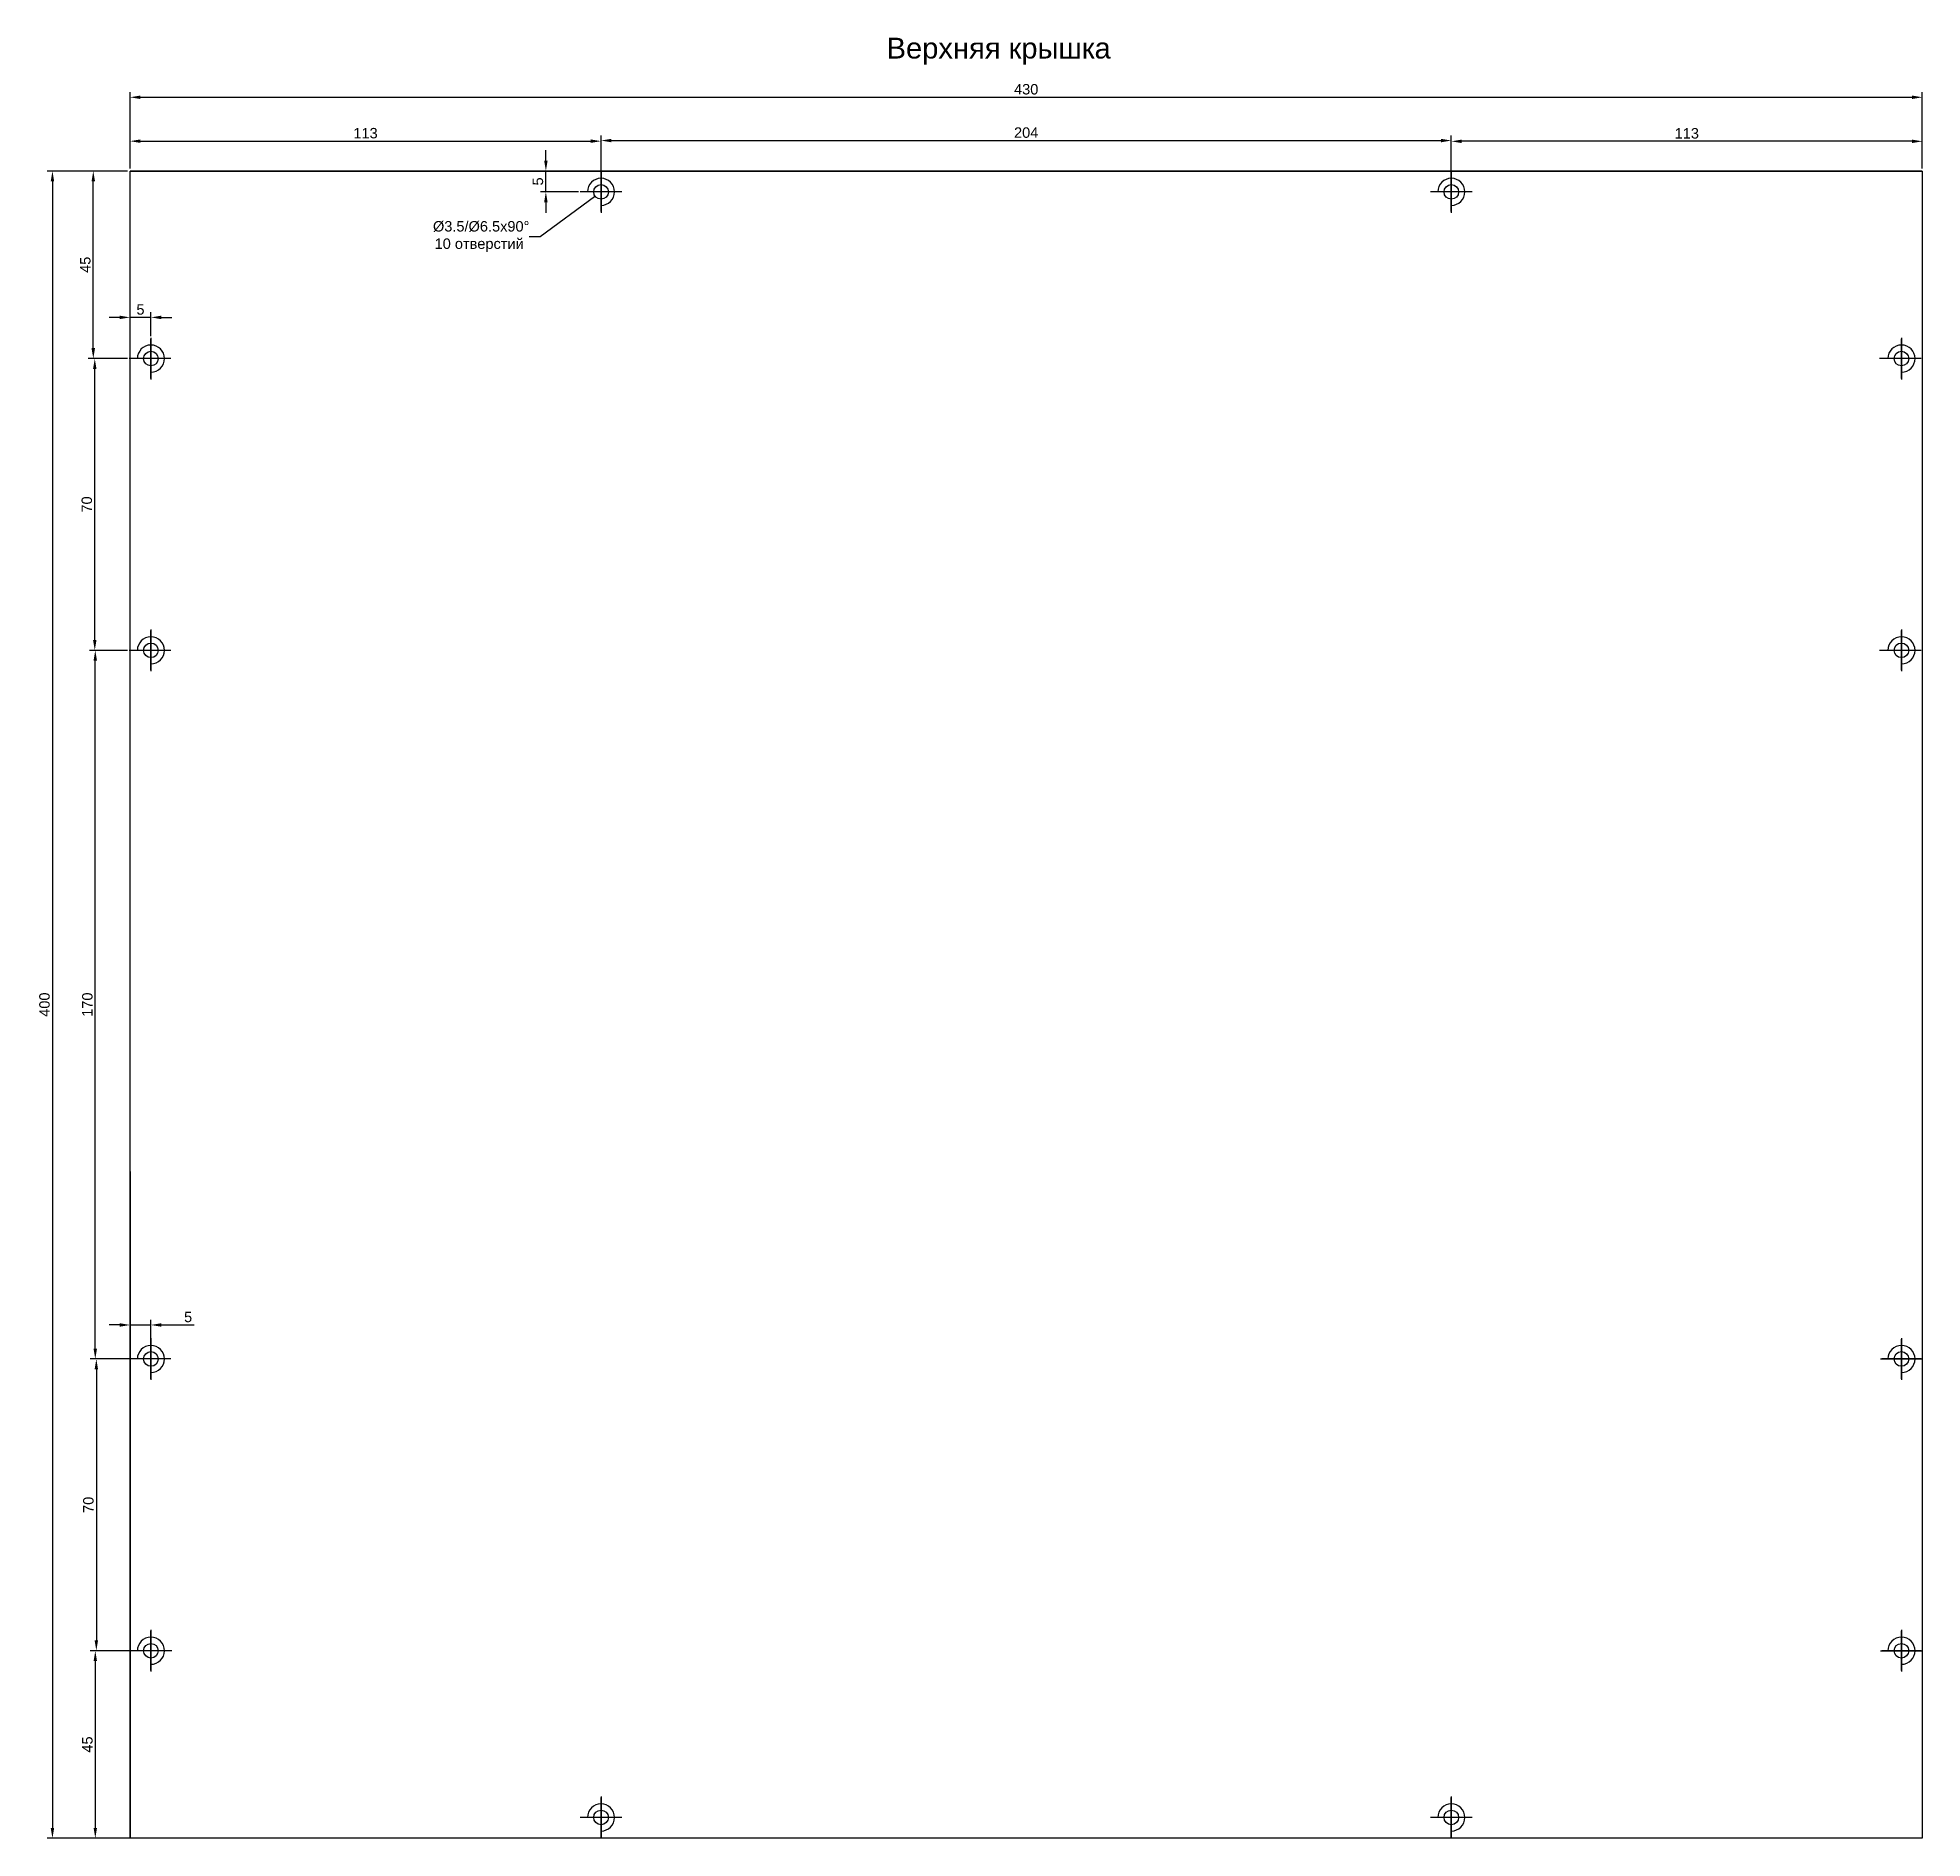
# Model space of a CAD drawing. Header units: millimetres. Extents: x 1397 to 3075, y -708 to 1076.
# Drawn here: x 2597 to 3049.2, y 390.5 to 822.5 of the extents above; entities that cross this region are included whole.
import ezdxf

# ---------------------------------------------------------------- set-up
doc = ezdxf.new("R2010")
doc.units = ezdxf.units.MM
doc.layers.add('Dim', color=210, linetype='Continuous')
doc.styles.get("Standard").update_dxf_attribs({"font": 'arial.ttf'})
doc.dimstyles.new('ISO-25', dxfattribs={"dimtxt": 2.5, "dimasz": 2.5, "dimexe": 1.25, "dimexo": 0.625, "dimtad": 1, "dimtxsty": 'Standard', "dimcen": 2.5, "dimadec": 0, "dimazin": 0, "dimtfac": 1, "dimtmove": 0, "dimatfit": 3, "dimfxl": 1, "dimarcsym": 0})
doc.dimstyles.get("Standard").update_dxf_attribs({"dimtxt": 0.18, "dimasz": 0.18, "dimexe": 0.18, "dimexo": 0.0625, "dimgap": 0.09, "dimtad": 0, "dimtih": 1, "dimtoh": 1, "dimdec": 4, "dimzin": 0, "dimdsep": 46, "dimtxsty": 'Standard', "dimcen": 0.09, "dimadec": 0, "dimazin": 0, "dimtfac": 1, "dimtdec": 4, "dimtofl": 0, "dimtmove": 0, "dimatfit": 3, "dimfxl": 1, "dimtolj": 1, "dimtzin": 0, "dimarcsym": 0})

msp = doc.modelspace()

# ---------------------------------------------------------------- texts
at = {"insert": (2800.69595, 822.4819), "char_height": 5, "attachment_point": 1}
msp.add_mtext_dynamic_manual_height_columns('Верхняя крышка', width=57.1827514, gutter_width=12.5, heights=[0], dxfattribs=at)

# ---------------------------------------------------------------- blocks, each defined once
blk = doc.blocks.new('*D116')
at = {"layer": 'Defpoints', "color": 0, "transparency": 16777216}
for p in [(2732.19, 797.66), (2619.19, 790.5), (2732.19, 785.5)]:
    blk.add_point(p, dxfattribs=at)
at = {"layer": 'Dim', "color": 0, "lineweight": -2, "transparency": 16777216}
for p, q in [((2619.19, 791.12), (2619.19, 798.91)), ((2621.69, 797.66), (2729.69, 797.66)), ((2732.19, 786.12), (2732.19, 798.91))]:
    blk.add_line(p, q, dxfattribs=at)
at = {"layer": 'Dim', "color": 0, "transparency": 16777216}
for points in [[(2621.69, 798.08), (2621.69, 797.24), (2619.19, 797.66)], [(2729.69, 798.08), (2729.69, 797.24), (2732.19, 797.66)]]:
    blk.add_solid(points, dxfattribs=at)
at = {"layer": 'Dim', "color": 0, "transparency": 16777216, "insert": (2675.69, 799.56), "char_height": 2.5, "attachment_point": 5}
blk.add_mtext('113', dxfattribs=at)
blk = doc.blocks.new('*D117')
at = {"layer": 'Defpoints', "color": 0, "transparency": 16777216}
for p in [(2936.19, 797.8), (2732.19, 785.5), (2936.19, 785.5)]:
    blk.add_point(p, dxfattribs=at)
at = {"layer": 'Dim', "color": 0, "lineweight": -2, "transparency": 16777216}
for p, q in [((2732.19, 786.12), (2732.19, 799.05)), ((2734.69, 797.8), (2933.69, 797.8)), ((2936.19, 786.12), (2936.19, 799.05))]:
    blk.add_line(p, q, dxfattribs=at)
at = {"layer": 'Dim', "color": 0, "transparency": 16777216}
for points in [[(2734.69, 798.22), (2734.69, 797.38), (2732.19, 797.8)], [(2933.69, 798.22), (2933.69, 797.38), (2936.19, 797.8)]]:
    blk.add_solid(points, dxfattribs=at)
at = {"layer": 'Dim', "color": 0, "transparency": 16777216, "insert": (2834.19, 799.7), "char_height": 2.5, "attachment_point": 5}
blk.add_mtext('204', dxfattribs=at)
blk = doc.blocks.new('*D118')
at = {"layer": 'Defpoints', "color": 0, "transparency": 16777216}
for p in [(2936.19, 797.62), (3049.19, 790.5), (2936.19, 785.5)]:
    blk.add_point(p, dxfattribs=at)
at = {"layer": 'Dim', "color": 0, "lineweight": -2, "transparency": 16777216}
for p, q in [((2936.19, 786.12), (2936.19, 798.87)), ((3046.69, 797.62), (2938.69, 797.62)), ((3049.19, 791.12), (3049.19, 798.87))]:
    blk.add_line(p, q, dxfattribs=at)
at = {"layer": 'Dim', "color": 0, "transparency": 16777216}
for points in [[(2938.69, 798.04), (2938.69, 797.2), (2936.19, 797.62)], [(3046.69, 798.04), (3046.69, 797.2), (3049.19, 797.62)]]:
    blk.add_solid(points, dxfattribs=at)
at = {"layer": 'Dim', "color": 0, "transparency": 16777216, "insert": (2992.69, 799.52), "char_height": 2.5, "attachment_point": 5}
blk.add_mtext('113', dxfattribs=at)
blk = doc.blocks.new('*D119')
at = {"layer": 'Defpoints', "color": 0, "transparency": 16777216}
for p in [(3049.19, 808.19), (2619.19, 791.12), (3049.19, 790.5)]:
    blk.add_point(p, dxfattribs=at)
at = {"layer": 'Dim', "color": 0, "lineweight": -2, "transparency": 16777216}
for p, q in [((2619.19, 791.75), (2619.19, 809.44)), ((3049.19, 791.12), (3049.19, 809.44)), ((2621.69, 808.19), (3046.69, 808.19))]:
    blk.add_line(p, q, dxfattribs=at)
at = {"layer": 'Dim', "color": 0, "transparency": 16777216}
for points in [[(2621.69, 808.61), (2621.69, 807.77), (2619.19, 808.19)], [(3046.69, 808.61), (3046.69, 807.77), (3049.19, 808.19)]]:
    blk.add_solid(points, dxfattribs=at)
at = {"layer": 'Dim', "color": 0, "transparency": 16777216, "insert": (2834.19, 810.09), "char_height": 2.5, "attachment_point": 5}
blk.add_mtext('430', dxfattribs=at)
blk = doc.blocks.new('*D120')
at = {"layer": 'Defpoints', "color": 0, "transparency": 16777216}
for p in [(2718.95, 790.5), (2727.44, 790.5), (2727.44, 785.5)]:
    blk.add_point(p, dxfattribs=at)
at = {"layer": 'Dim', "color": 0, "lineweight": -2, "transparency": 16777216}
for p, q in [((2718.95, 793), (2718.95, 795.5)), ((2726.82, 790.5), (2717.7, 790.5)), ((2718.95, 785.5), (2718.95, 790.5)), ((2726.82, 785.5), (2717.7, 785.5)), ((2718.95, 783), (2718.95, 780.5))]:
    blk.add_line(p, q, dxfattribs=at)
at = {"layer": 'Dim', "color": 0, "transparency": 16777216}
for points in [[(2718.54, 793), (2719.37, 793), (2718.95, 790.5)], [(2718.54, 783), (2719.37, 783), (2718.95, 785.5)]]:
    blk.add_solid(points, dxfattribs=at)
at = {"layer": 'Dim', "color": 0, "transparency": 16777216, "insert": (2717.06, 788), "char_height": 2.5, "attachment_point": 5, "rotation": 90}
blk.add_mtext('5', dxfattribs=at)
blk = doc.blocks.new('*D121')
at = {"layer": 'Defpoints', "color": 0, "transparency": 16777216}
for p in [(2730.78, 784.47), (2733.6, 786.53)]:
    blk.add_point(p, dxfattribs=at)
at = {"layer": 'Dim', "color": 0, "lineweight": -2, "transparency": 16777216}
for p, q in [((2717.55, 774.77), (2730.63, 784.36)), ((2732.1, 785.5), (2732.28, 785.5)), ((2732.19, 785.41), (2732.19, 785.59)), ((2714.98, 774.77), (2717.55, 774.77))]:
    blk.add_line(p, q, dxfattribs=at)
at = {"layer": 'Dim', "color": 0, "transparency": 16777216}
blk.add_solid([(2730.62, 784.38), (2730.65, 784.34), (2730.78, 784.47)], dxfattribs=at)
at = {"layer": 'Dim', "color": 0, "transparency": 16777216, "insert": (2702.95, 774.77), "char_height": 2.5, "attachment_point": 5}
blk.add_mtext('\\A1; %%C3.5/%%C6.5x90%%D\\P10 отверстий', dxfattribs=at)
blk = doc.blocks.new('*D122')
at = {"layer": 'Defpoints', "color": 0, "transparency": 16777216}
for p in [(2610.85, 675.5), (2619.19, 675.5), (2624.19, 505.5)]:
    blk.add_point(p, dxfattribs=at)
at = {"layer": 'Dim', "color": 0, "lineweight": -2, "transparency": 16777216}
for p, q in [((2618.57, 675.5), (2609.6, 675.5)), ((2610.85, 508), (2610.85, 673)), ((2623.57, 505.5), (2609.6, 505.5))]:
    blk.add_line(p, q, dxfattribs=at)
at = {"layer": 'Dim', "color": 0, "transparency": 16777216}
for points in [[(2610.43, 673), (2611.27, 673), (2610.85, 675.5)], [(2610.43, 508), (2611.27, 508), (2610.85, 505.5)]]:
    blk.add_solid(points, dxfattribs=at)
at = {"layer": 'Dim', "color": 0, "transparency": 16777216, "insert": (2608.95, 590.5), "char_height": 2.5, "attachment_point": 5, "rotation": 90}
blk.add_mtext('170', dxfattribs=at)
blk = doc.blocks.new('*D123')
at = {"layer": 'Defpoints', "color": 0, "transparency": 16777216}
for p in [(2624.19, 505.5), (2611.1, 435.5), (2624.19, 435.5)]:
    blk.add_point(p, dxfattribs=at)
at = {"layer": 'Dim', "color": 0, "lineweight": -2, "transparency": 16777216}
for p, q in [((2623.57, 505.5), (2609.85, 505.5)), ((2611.1, 503), (2611.1, 438)), ((2623.57, 435.5), (2609.85, 435.5))]:
    blk.add_line(p, q, dxfattribs=at)
at = {"layer": 'Dim', "color": 0, "transparency": 16777216}
for points in [[(2610.69, 503), (2611.52, 503), (2611.1, 505.5)], [(2610.69, 438), (2611.52, 438), (2611.1, 435.5)]]:
    blk.add_solid(points, dxfattribs=at)
at = {"layer": 'Dim', "color": 0, "transparency": 16777216, "insert": (2609.2, 470.5), "char_height": 2.5, "attachment_point": 5, "rotation": 90}
blk.add_mtext('70', dxfattribs=at)
blk = doc.blocks.new('*D124')
at = {"layer": 'Defpoints', "color": 0, "transparency": 16777216}
for p in [(2624.19, 435.5), (2610.85, 390.5), (2623.94, 390.5)]:
    blk.add_point(p, dxfattribs=at)
at = {"layer": 'Dim', "color": 0, "lineweight": -2, "transparency": 16777216}
for p, q in [((2623.57, 435.5), (2609.6, 435.5)), ((2610.85, 433), (2610.85, 393)), ((2623.32, 390.5), (2609.6, 390.5))]:
    blk.add_line(p, q, dxfattribs=at)
at = {"layer": 'Dim', "color": 0, "transparency": 16777216}
for points in [[(2610.44, 433), (2611.27, 433), (2610.85, 435.5)], [(2610.44, 393), (2611.27, 393), (2610.85, 390.5)]]:
    blk.add_solid(points, dxfattribs=at)
at = {"layer": 'Dim', "color": 0, "transparency": 16777216, "insert": (2608.96, 413), "char_height": 2.5, "attachment_point": 5, "rotation": 90}
blk.add_mtext('45', dxfattribs=at)
blk = doc.blocks.new('*D125')
at = {"layer": 'Defpoints', "color": 0, "transparency": 16777216}
for p in [(2619.19, 513.65), (2619.19, 505.5), (2624.19, 505.5)]:
    blk.add_point(p, dxfattribs=at)
at = {"layer": 'Dim', "color": 0, "lineweight": -2, "transparency": 16777216}
for p, q in [((2616.69, 513.65), (2614.19, 513.65)), ((2619.19, 506.12), (2619.19, 514.9)), ((2619.19, 513.65), (2624.19, 513.65)), ((2624.19, 506.12), (2624.19, 514.9)), ((2626.69, 513.65), (2634.58, 513.65))]:
    blk.add_line(p, q, dxfattribs=at)
at = {"layer": 'Dim', "color": 0, "transparency": 16777216}
for points in [[(2616.69, 514.07), (2616.69, 513.23), (2619.19, 513.65)], [(2626.69, 514.07), (2626.69, 513.23), (2624.19, 513.65)]]:
    blk.add_solid(points, dxfattribs=at)
at = {"layer": 'Dim', "color": 0, "transparency": 16777216, "insert": (2633.12, 515.55), "char_height": 2.5, "attachment_point": 5}
blk.add_mtext('5', dxfattribs=at)
blk = doc.blocks.new('*D126')
at = {"layer": 'Defpoints', "color": 0, "transparency": 16777216}
for p in [(2619.19, 790.5), (2600.57, 390.5), (2619.19, 390.5)]:
    blk.add_point(p, dxfattribs=at)
at = {"layer": 'Dim', "color": 0, "lineweight": -2, "transparency": 16777216}
for p, q in [((2618.57, 790.5), (2599.32, 790.5)), ((2600.57, 788), (2600.57, 393)), ((2618.57, 390.5), (2599.32, 390.5))]:
    blk.add_line(p, q, dxfattribs=at)
at = {"layer": 'Dim', "color": 0, "transparency": 16777216}
for points in [[(2600.15, 788), (2600.99, 788), (2600.57, 790.5)], [(2600.15, 393), (2600.99, 393), (2600.57, 390.5)]]:
    blk.add_solid(points, dxfattribs=at)
at = {"layer": 'Dim', "color": 0, "transparency": 16777216, "insert": (2598.67, 590.5), "char_height": 2.5, "attachment_point": 5, "rotation": 90}
blk.add_mtext('400', dxfattribs=at)
blk = doc.blocks.new('*D226')
at = {"layer": 'Defpoints', "color": 0, "transparency": 16777216}
for p in [(2610.73, 745.5), (2619.19, 745.5), (2618.94, 675.5)]:
    blk.add_point(p, dxfattribs=at)
at = {"layer": 'Dim', "color": 0, "lineweight": -2, "transparency": 16777216}
for p, q in [((2618.57, 745.5), (2609.48, 745.5)), ((2610.73, 678), (2610.73, 743)), ((2618.32, 675.5), (2609.48, 675.5))]:
    blk.add_line(p, q, dxfattribs=at)
at = {"layer": 'Dim', "color": 0, "transparency": 16777216}
for points in [[(2610.31, 743), (2611.14, 743), (2610.73, 745.5)], [(2610.31, 678), (2611.14, 678), (2610.73, 675.5)]]:
    blk.add_solid(points, dxfattribs=at)
at = {"layer": 'Dim', "color": 0, "transparency": 16777216, "insert": (2608.82, 710.5), "char_height": 2.5, "attachment_point": 5, "rotation": 90}
blk.add_mtext('70', dxfattribs=at)
blk = doc.blocks.new('*D227')
at = {"layer": 'Defpoints', "color": 0, "transparency": 16777216}
for p in [(2610.37, 790.5), (2619.19, 790.5), (2618.94, 745.5)]:
    blk.add_point(p, dxfattribs=at)
at = {"layer": 'Dim', "color": 0, "lineweight": -2, "transparency": 16777216}
for p, q in [((2618.57, 790.5), (2609.12, 790.5)), ((2610.37, 748), (2610.37, 788)), ((2618.32, 745.5), (2609.12, 745.5))]:
    blk.add_line(p, q, dxfattribs=at)
at = {"layer": 'Dim', "color": 0, "transparency": 16777216}
for points in [[(2609.95, 788), (2610.79, 788), (2610.37, 790.5)], [(2609.95, 748), (2610.79, 748), (2610.37, 745.5)]]:
    blk.add_solid(points, dxfattribs=at)
at = {"layer": 'Dim', "color": 0, "transparency": 16777216, "insert": (2608.47, 768), "char_height": 2.5, "attachment_point": 5, "rotation": 90}
blk.add_mtext('45', dxfattribs=at)
blk = doc.blocks.new('*D228')
at = {"layer": 'Defpoints', "color": 0, "transparency": 16777216}
for p in [(2619.19, 755.38), (2619.19, 750.25), (2624.19, 750.25)]:
    blk.add_point(p, dxfattribs=at)
at = {"layer": 'Dim', "color": 0, "lineweight": -2, "transparency": 16777216}
for p, q in [((2616.69, 755.38), (2614.19, 755.38)), ((2619.19, 750.88), (2619.19, 756.63)), ((2624.19, 755.38), (2619.19, 755.38)), ((2624.19, 750.88), (2624.19, 756.63)), ((2626.69, 755.38), (2629.19, 755.38))]:
    blk.add_line(p, q, dxfattribs=at)
at = {"layer": 'Dim', "color": 0, "transparency": 16777216}
for points in [[(2616.69, 755.79), (2616.69, 754.96), (2619.19, 755.38)], [(2626.69, 755.79), (2626.69, 754.96), (2624.19, 755.38)]]:
    blk.add_solid(points, dxfattribs=at)
at = {"layer": 'Dim', "color": 0, "transparency": 16777216, "insert": (2621.69, 757.27), "char_height": 2.5, "attachment_point": 5}
blk.add_mtext('5', dxfattribs=at)

# ---------------------------------------------------------------- dimensions: what is measured, and where the dimension line sits
at = {"layer": 'Dim'}
for base, p1, p2, picture, middle in [((3049.19087, 808.19076), (2619.19087, 791.125), (3049.19087, 790.5), '*D119', (2834.19087, 810.09304)), ((2732.19087, 797.66096), (2619.19087, 790.5), (2732.19087, 785.5), '*D116', (2675.69087, 799.56325)), ((2936.19087, 797.80003), (2732.19087, 785.5), (2936.19087, 785.5), '*D117', (2834.19087, 799.70146)), ((2936.19087, 797.61878), (3049.19087, 790.5), (2936.19087, 785.5), '*D118', (2992.69087, 799.52107)), ((2619.19087, 755.37674), (2624.19087, 750.25), (2619.19087, 750.25), '*D228', (2621.69087, 757.27305))]:
    dim = msp.add_linear_dim(base=base, p1=p1, p2=p2, dimstyle='ISO-25', dxfattribs=at)
    dim.commit()
    dim.dimension.update_dxf_attribs({"geometry": picture, "text_midpoint": middle})
for base, p1, p2, picture, middle in [((2718.95358, 790.5), (2727.44087, 785.5), (2727.44087, 790.5), '*D120', (2717.05726, 788)), ((2600.57158, 390.5), (2619.19087, 790.5), (2619.19087, 390.5), '*D126', (2598.67015, 590.5)), ((2610.36874, 790.5), (2618.94087, 745.5), (2619.19087, 790.5), '*D227', (2608.47243, 768)), ((2610.72541, 745.5), (2618.94087, 675.5), (2619.19087, 745.5), '*D226', (2608.82398, 710.5)), ((2610.84941, 675.5), (2624.19087, 505.5), (2619.19087, 675.5), '*D122', (2608.94798, 590.5)), ((2611.10344, 435.5), (2624.19087, 505.5), (2624.19087, 435.5), '*D123', (2609.20201, 470.5)), ((2610.85417, 390.5), (2624.19087, 435.5), (2623.94087, 390.5), '*D124', (2608.95785, 413))]:
    dim = msp.add_linear_dim(base=base, p1=p1, p2=p2, angle=90, dimstyle='ISO-25', dxfattribs=at)
    dim.commit()
    dim.dimension.update_dxf_attribs({"geometry": picture, "text_midpoint": middle})
dim = msp.add_diameter_dim_2p(p1=(2733.6025, 786.5343), p2=(2730.77923, 784.4657), text=' %%C3.5/%%C6.5x90%%D\\P10 отверстий', dimstyle='Standard', override={"dimtxt": 2.5}, dxfattribs=at)
dim.commit()
dim.dimension.update_dxf_attribs({"geometry": '*D121', "text_midpoint": (2702.95232, 774.77274), "dimtype": 163})
dim = msp.add_linear_dim(base=(2619.19087, 513.64984), p1=(2624.19087, 505.5), p2=(2619.19087, 505.5), dimstyle='ISO-25', dxfattribs=at)
dim.commit()
dim.dimension.update_dxf_attribs({"geometry": '*D125', "text_midpoint": (2633.12248, 513.64984), "dimtype": 160})

# ---------------------------------------------------------------- linework, layer by layer
for p, q in [((3049.19087, 790.5), (2619.19087, 790.5)), ((2619.19087, 790.5), (3049.19087, 790.5)), ((2619.19087, 390.5), (2619.19087, 790.5)), ((2732.19087, 790.5), (2732.19087, 780.5)), ((2732.19087, 780.75), (2732.19087, 790.25)), ((2732.19087, 783.75), (2732.19087, 787.25)), ((2936.19087, 790.5), (2936.19087, 780.5)), ((2936.19087, 780.75), (2936.19087, 790.25)), ((2936.19087, 783.75), (2936.19087, 787.25)), ((3049.19087, 790.5), (3049.19087, 390.5)), ((2737.19087, 785.5), (2727.19087, 785.5)), ((2736.94087, 785.5), (2727.44087, 785.5)), ((2733.94087, 785.5), (2730.44087, 785.5)), ((2941.19087, 785.5), (2931.19087, 785.5)), ((2940.94087, 785.5), (2931.44087, 785.5)), ((2937.94087, 785.5), (2934.44087, 785.5)), ((2624.19087, 750.5), (2624.19087, 740.5)), ((2624.19087, 750.5), (2624.19087, 740.5)), ((2624.19087, 740.75), (2624.19087, 750.25)), ((2624.19087, 740.75), (2624.19087, 750.25)), ((2624.19087, 743.75), (2624.19087, 747.25)), ((2624.19087, 743.75), (2624.19087, 747.25)), ((3044.19087, 750.5), (3044.19087, 740.5)), ((3044.19087, 750.5), (3044.19087, 740.5)), ((3044.19087, 740.75), (3044.19087, 750.25)), ((3044.19087, 740.75), (3044.19087, 750.25)), ((3044.19087, 743.75), (3044.19087, 747.25)), ((3044.19087, 743.75), (3044.19087, 747.25)), ((2628.94087, 745.5), (2618.94087, 745.5)), ((2628.94087, 745.5), (2618.94087, 745.5)), ((2628.69087, 745.5), (2619.19087, 745.5)), ((2628.69087, 745.5), (2619.19087, 745.5)), ((2625.69087, 745.5), (2622.19087, 745.5)), ((2625.69087, 745.5), (2622.19087, 745.5)), ((3048.94087, 745.5), (3038.94087, 745.5)), ((3048.94087, 745.5), (3038.94087, 745.5)), ((3048.69087, 745.5), (3039.19087, 745.5)), ((3048.69087, 745.5), (3039.19087, 745.5)), ((3045.69087, 745.5), (3042.19087, 745.5)), ((3045.69087, 745.5), (3042.19087, 745.5)), ((2624.19087, 680.5), (2624.19087, 670.5)), ((2624.19087, 680.5), (2624.19087, 670.5)), ((2624.19087, 670.75), (2624.19087, 680.25)), ((2624.19087, 670.75), (2624.19087, 680.25)), ((3044.19087, 680.5), (3044.19087, 670.5)), ((3044.19087, 680.5), (3044.19087, 670.5)), ((3044.19087, 670.75), (3044.19087, 680.25)), ((3044.19087, 670.75), (3044.19087, 680.25)), ((2628.94087, 675.5), (2618.94087, 675.5)), ((2628.94087, 675.5), (2618.94087, 675.5)), ((2628.69087, 675.5), (2619.19087, 675.5)), ((2628.69087, 675.5), (2619.19087, 675.5)), ((2625.69087, 675.5), (2622.19087, 675.5)), ((2625.69087, 675.5), (2622.19087, 675.5)), ((2624.19087, 673.75), (2624.19087, 677.25)), ((2624.19087, 673.75), (2624.19087, 677.25)), ((3048.94087, 675.5), (3038.94087, 675.5)), ((3048.94087, 675.5), (3038.94087, 675.5)), ((3048.69087, 675.5), (3039.19087, 675.5)), ((3048.69087, 675.5), (3039.19087, 675.5)), ((3045.69087, 675.5), (3042.19087, 675.5)), ((3045.69087, 675.5), (3042.19087, 675.5)), ((3044.19087, 673.75), (3044.19087, 677.25)), ((3044.19087, 673.75), (3044.19087, 677.25)), ((2619.19087, 550.5), (2619.19087, 390.5)), ((3049.19087, 550.5), (3049.19087, 390.5)), ((2624.19087, 510.5), (2624.19087, 500.5)), ((2624.19087, 500.75), (2624.19087, 510.25)), ((2624.19087, 503.75), (2624.19087, 507.25)), ((3044.19087, 510.5), (3044.19087, 500.5)), ((3044.19087, 500.75), (3044.19087, 510.25)), ((3044.19087, 503.75), (3044.19087, 507.25)), ((2628.94087, 505.5), (2618.94087, 505.5)), ((2628.69087, 505.5), (2619.19087, 505.5)), ((2625.69087, 505.5), (2622.19087, 505.5)), ((3039.19087, 505.5), (3049.19087, 505.5)), ((3048.94087, 505.5), (3039.44087, 505.5)), ((3045.94087, 505.5), (3042.44087, 505.5)), ((2624.19087, 440.5), (2624.19087, 430.5)), ((2624.19087, 430.75), (2624.19087, 440.25)), ((3044.19087, 440.5), (3044.19087, 430.5)), ((3044.19087, 430.75), (3044.19087, 440.25)), ((2629.19087, 435.5), (2619.19087, 435.5)), ((2628.94087, 435.5), (2619.44087, 435.5)), ((2625.94087, 435.5), (2622.44087, 435.5)), ((2624.19087, 433.75), (2624.19087, 437.25)), ((3039.19087, 435.5), (3049.19087, 435.5)), ((3048.94087, 435.5), (3039.44087, 435.5)), ((3045.94087, 435.5), (3042.44087, 435.5)), ((3044.19087, 433.75), (3044.19087, 437.25)), ((2732.19087, 400.5), (2732.19087, 390.5)), ((2732.19087, 390.75), (2732.19087, 400.25)), ((2936.19087, 400.5), (2936.19087, 390.5)), ((2936.19087, 390.75), (2936.19087, 400.25)), ((2737.19087, 395.5), (2727.19087, 395.5)), ((2736.94087, 395.5), (2727.44087, 395.5)), ((2733.94087, 395.5), (2730.44087, 395.5)), ((2732.19087, 393.75), (2732.19087, 397.25)), ((2941.19087, 395.5), (2931.19087, 395.5)), ((2940.94087, 395.5), (2931.44087, 395.5)), ((2937.94087, 395.5), (2934.44087, 395.5)), ((2936.19087, 393.75), (2936.19087, 397.25)), ((3049.19087, 390.5), (2619.19087, 390.5))]:
    msp.add_line(p, q)
for centre in [(2732.19087, 785.5), (2936.19087, 785.5), (2624.19087, 745.5), (2624.19087, 745.5), (3044.19087, 745.5), (3044.19087, 745.5), (2624.19087, 675.5), (2624.19087, 675.5), (3044.19087, 675.5), (3044.19087, 675.5), (2624.19087, 505.5), (3044.19087, 505.5), (2624.19087, 435.5), (3044.19087, 435.5), (2732.19087, 395.5), (2936.19087, 395.5)]:
    msp.add_circle(centre, 1.75)
for centre in [(2732.19087, 785.5), (2936.19087, 785.5), (2624.19087, 745.5), (2624.19087, 745.5), (3044.19087, 745.5), (3044.19087, 745.5), (2624.19087, 675.5), (2624.19087, 675.5), (3044.19087, 675.5), (3044.19087, 675.5), (2624.19087, 505.5), (3044.19087, 505.5), (2624.19087, 435.5), (3044.19087, 435.5), (2732.19087, 395.5), (2936.19087, 395.5)]:
    msp.add_arc(centre, 3.25, 270, 180)

msp.set_redraw_order([(e.dxf.handle, doc.entitydb.next_handle()) for e in msp.query("TEXT MTEXT ATTDEF DIMENSION ARC_DIMENSION")])  # texts and dimensions are drawn at this point

doc.saveas('drawing.dxf')
